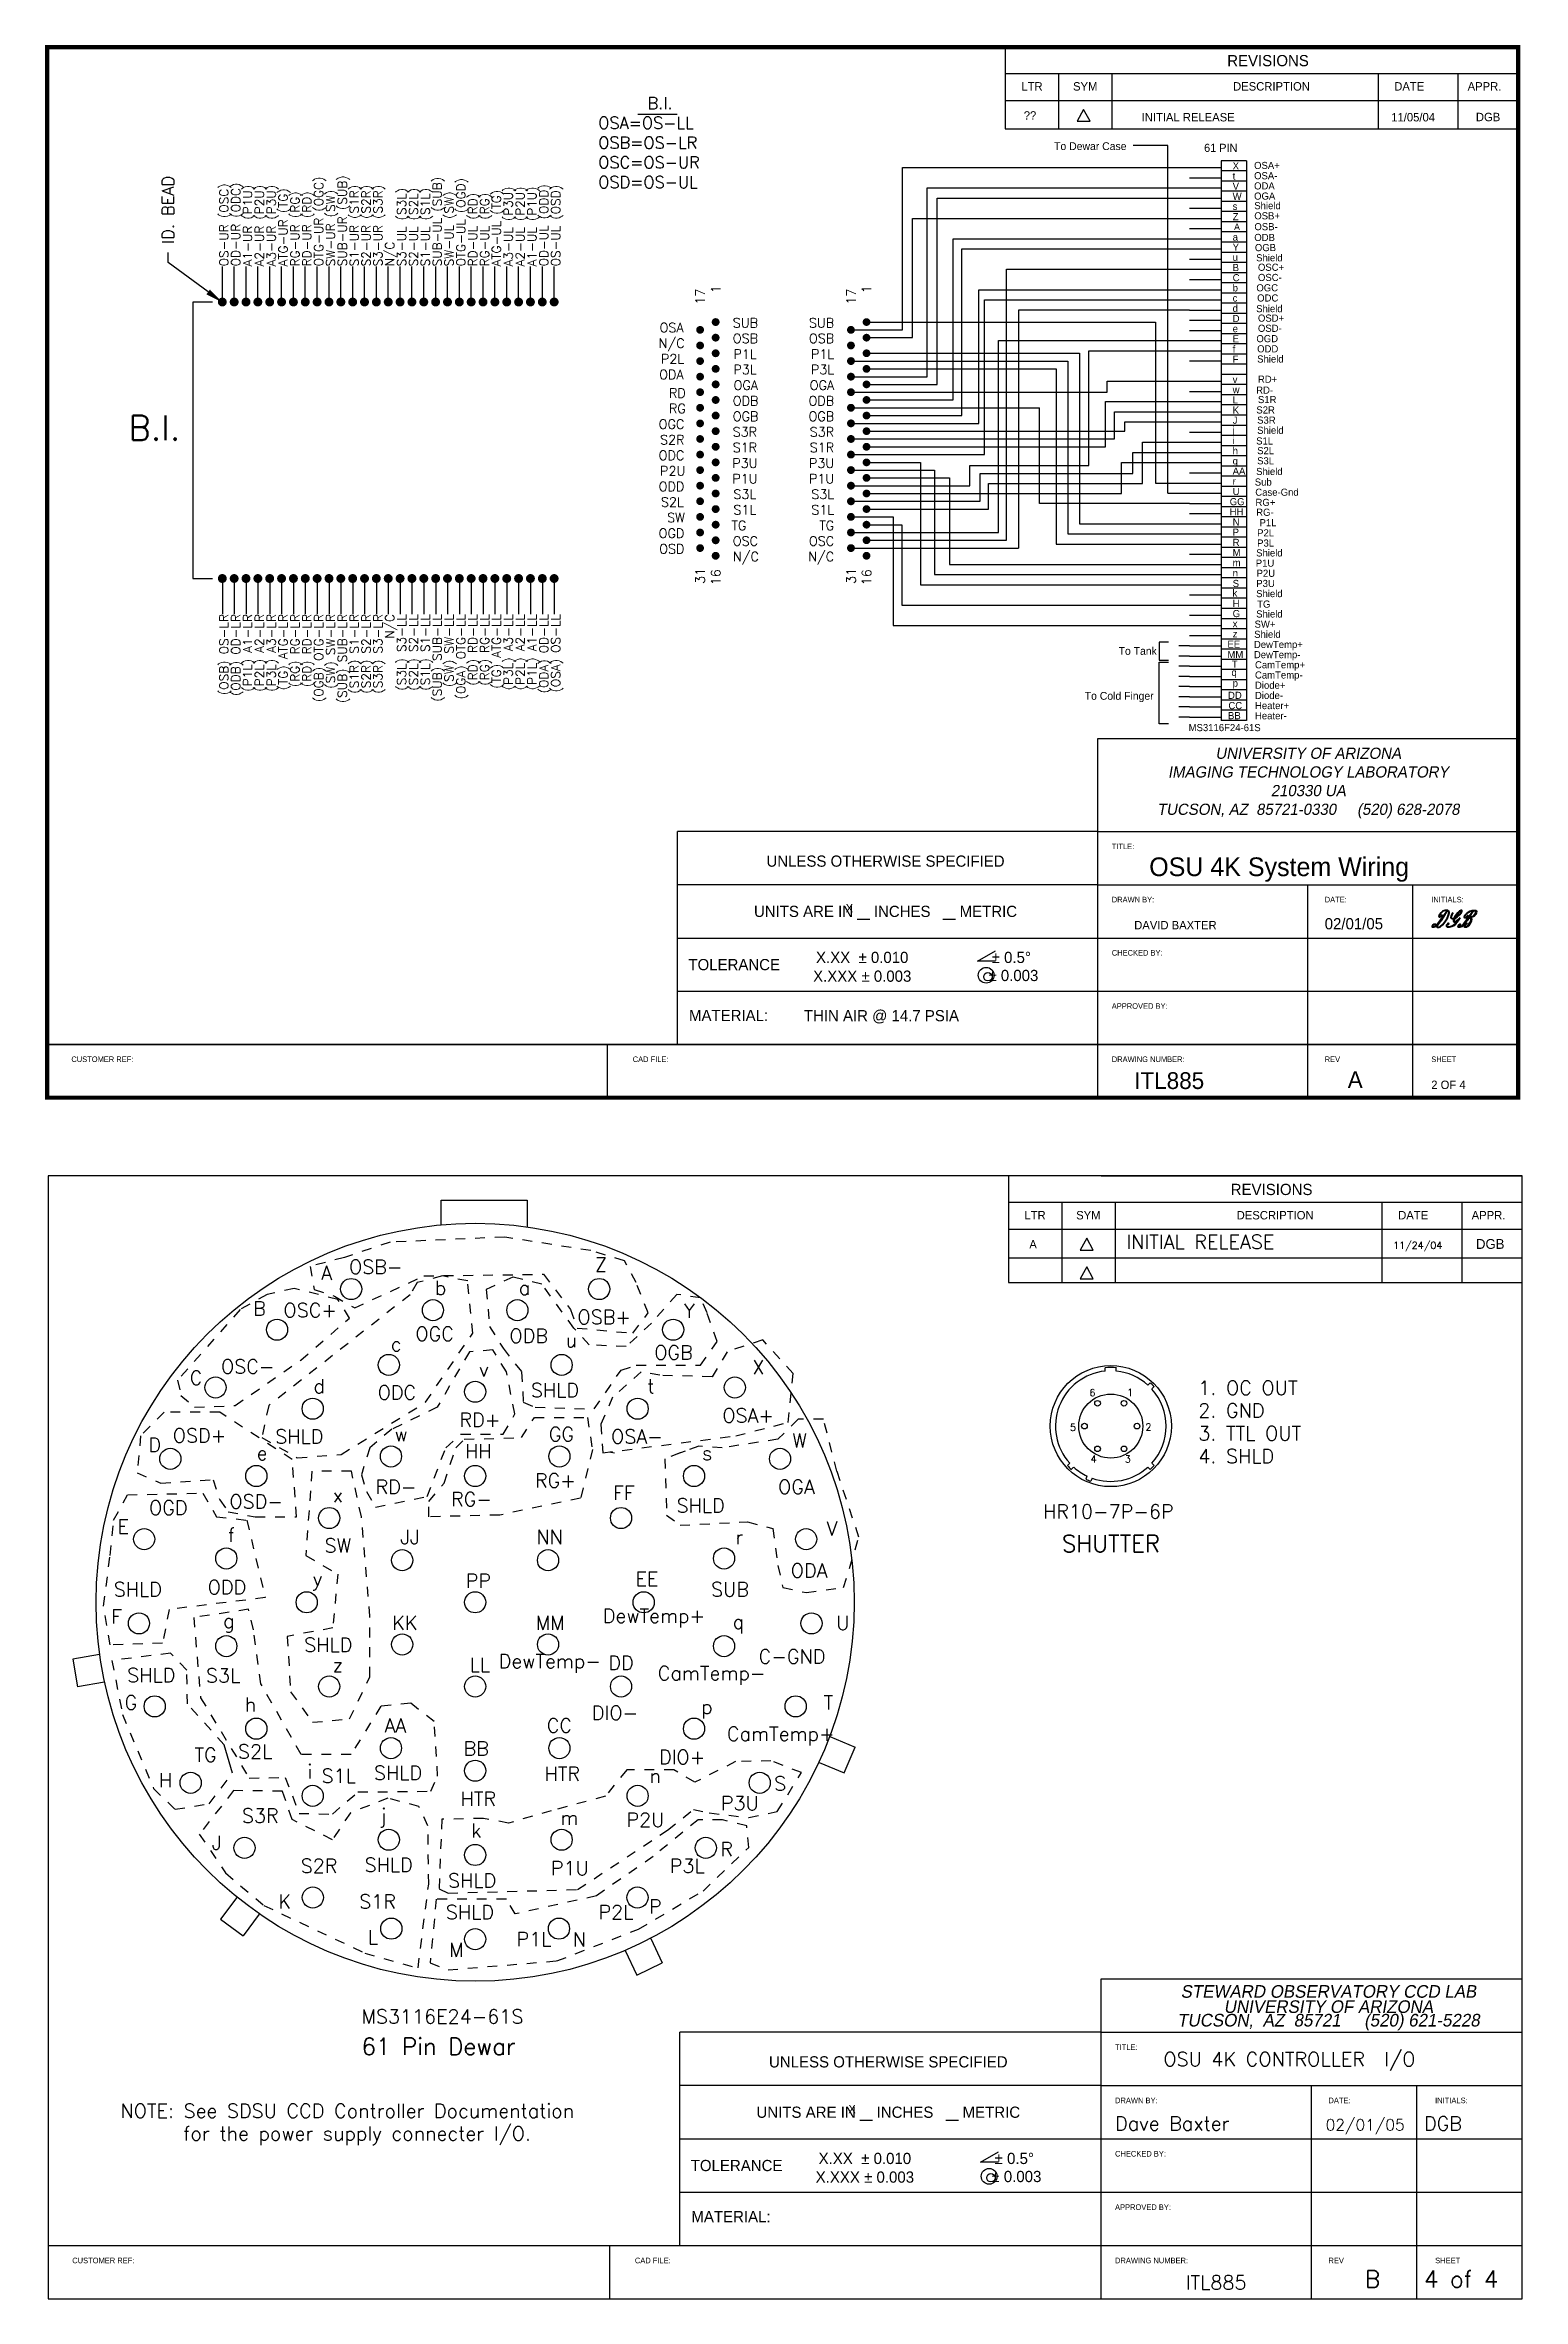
# Model space of a CAD drawing. Extents: x -3.1 to 39.9, y -12.3 to 16.6.
# Drawn here: x 24.94 to 39.9, y -6.19 to 16.63 of the extents above; entities that cross this region are included whole.
import ezdxf
from ezdxf.enums import TextEntityAlignment as Align

# ---------------------------------------------------------------- set-up
doc = ezdxf.new("R2010")
doc.units = 0
doc.header["$LTSCALE"] = 0.35
doc.header["$MEASUREMENT"] = 0
doc.linetypes.add('HIDDEN', pattern=[0.375, 0.25, -0.125])
doc.layers.add('CYAN', color=4, linetype='Continuous')
doc.layers.add('SHEET', color=5, linetype='Continuous')
doc.styles.add('dboSignature', font='scriptc.shx', dxfattribs={"width": 0.8, "oblique": 25})
doc.styles.add('ROMANS', font='romans')
doc.styles.add('TECHNIC', font='te______.pfb', dxfattribs={"oblique": 10, "height": 0.18})

msp = doc.modelspace()

# ---------------------------------------------------------------- texts
at = {"style": 'ROMANS'}
for s, height, p in [('B.I.', 0.12, (31.04, 15.983)), ('OSA=OS-LL', 0.12, (30.54, 15.783)), ('OSB=OS-LR', 0.12, (30.54, 15.583)), ('OSC=OS-UR', 0.12, (30.54, 15.383)), ('OSD=OS-UL', 0.12, (30.54, 15.183)), ('OSA', 0.0947, (31.161, 13.722)), ('N/C', 0.0947, (31.152, 13.564)), ('P2L', 0.0947, (31.175, 13.406)), ('ODA', 0.0947, (31.157, 13.248)), ('RD', 0.0947, (31.256, 13.06)), ('B.I.', 0.25, (25.784, 12.629)), ('OGC', 0.0947, (31.152, 12.745)), ('RG', 0.0947, (31.256, 12.903)), ('S2R', 0.0947, (31.166, 12.587)), ('ODC', 0.0947, (31.152, 12.429)), ('P2U', 0.0947, (31.166, 12.271)), ('ODD', 0.0947, (31.152, 12.113)), ('S2L', 0.0947, (31.175, 11.956)), ('SW', 0.0947, (31.238, 11.798)), ('OGD', 0.0947, (31.152, 11.64)), ('OSD', 0.0947, (31.157, 11.482)), ('Z', 0.142, (30.508, 4.21)), ('A', 0.142, (27.734, 4.125)), ('b', 0.142, (28.886, 3.976)), ('B', 0.142, (27.046, 3.764)), ('a', 0.142, (29.736, 3.976)), ('Y', 0.142, (31.407, 3.743)), ('c', 0.142, (28.44, 3.403)), ('u', 0.142, (30.21, 3.446)), ('C', 0.142, (26.403, 3.064)), ('v', 0.142, (29.332, 3.149)), ('X', 0.142, (32.1, 3.17)), ('d', 0.142, (27.655, 2.979)), ('t', 0.142, (31.037, 2.979)), ('6', 0.0711, (35.514, 2.947)), ('1', 0.0711, (35.895, 2.95)), ('D', 0.142, (25.985, 2.385)), ('w', 0.142, (28.477, 2.491)), ('GG', 0.1422, (30.04, 2.491)), ('W', 0.142, (32.506, 2.427)), ('5', 0.0711, (35.316, 2.597)), ('2', 0.0711, (36.081, 2.602)), ('e', 0.142, (27.081, 2.3)), ('HH', 0.1422, (29.191, 2.321)), ('s', 0.142, (31.59, 2.3)), ('4', 0.0711, (35.526, 2.276)), ('3', 0.0711, (35.872, 2.276)), ('x', 0.142, (27.852, 1.876)), ('FF', 0.1422, (30.69, 1.897)), ('E', 0.142, (25.673, 1.557)), ('f', 0.142, (26.79, 1.472)), ('V', 0.142, (32.851, 1.536)), ('JJ', 0.1422, (28.537, 1.451)), ('NN', 0.1422, (29.913, 1.451)), ('r', 0.142, (31.929, 1.451)), ('SHUTTER', 0.1706, (35.235, 1.37)), ('PP', 0.1422, (29.198, 1.006)), ('EE', 0.1422, (30.917, 1.027)), ('y', 0.142, (27.648, 1.027)), ('F', 0.142, (25.609, 0.645)), ('g', 0.142, (26.741, 0.602)), ('KK', 0.1422, (28.454, 0.581)), ('MM', 0.1422, (29.907, 0.581)), ('q', 0.142, (31.901, 0.593)), ('U', 0.142, (32.95, 0.581)), ('z', 0.142, (27.852, 0.157)), ('LL', 0.1422, (29.238, 0.157)), ('DD', 0.1422, (30.642, 0.178)), ('G', 0.142, (25.744, -0.225)), ('h', 0.142, (26.961, -0.246)), ('p', 0.142, (31.583, -0.268)), ('T', 0.142, (32.822, -0.225)), ('AA', 0.1422, (28.376, -0.459)), ('CC', 0.1422, (30.019, -0.459)), ('BB', 0.1422, (29.176, -0.692)), ('H', 0.142, (26.091, -1.01)), ('i', 0.142, (27.595, -0.925)), ('n', 0.142, (31.059, -0.968)), ('S', 0.142, (32.321, -1.046)), ('j', 0.142, (28.332, -1.371)), ('m', 0.142, (30.156, -1.392)), ('J', 0.142, (26.628, -1.647)), ('k', 0.142, (29.254, -1.52)), ('R', 0.142, (31.776, -1.711)), ('K', 0.142, (27.301, -2.241)), ('P', 0.142, (31.054, -2.291)), ('L', 0.142, (28.207, -2.602)), ('N', 0.142, (30.282, -2.624)), ('M', 0.142, (29.029, -2.729)), ('61 Pin Dewar', 0.17059, (28.144, -3.722))]:
    msp.add_text(s, height=height, dxfattribs=at).set_placement(p)
for s, height, p in [('To Dewar Case', 0.07891, (35.889, 15.568)), ('To Tank', 0.0789, (36.196, 10.456)), ('To Cold Finger', 0.07891, (36.164, 10.001))]:
    msp.add_text(s, height=height).set_placement(p, align=Align.RIGHT)
for s, height, p in [('61 PIN', 0.0824, (36.675, 15.549)), ('t', 0.0721, (36.964, 15.269)), ('X', 0.0721, (36.964, 15.372)), ('OSA+', 0.0721, (37.181, 15.376)), ('OSA-', 0.0721, (37.181, 15.272)), ('V', 0.0721, (36.964, 15.166)), ('W', 0.0721, (36.964, 15.063)), ('ODA', 0.0721, (37.181, 15.169)), ('OGA', 0.0721, (37.181, 15.066)), ('s', 0.0721, (36.964, 14.962)), ('Z', 0.0721, (36.964, 14.857)), ('Shield', 0.0721, (37.183, 14.969)), ('OSB+', 0.0721, (37.183, 14.866)), ('Y', 0.0721, (36.964, 14.548)), ('a', 0.0721, (36.964, 14.651)), ('A', 0.0671, (36.978, 14.757)), ('ODB', 0.0721, (37.183, 14.647)), ('OSB-', 0.0721, (37.184, 14.756)), ('OGB', 0.0721, (37.189, 14.544)), ('u', 0.0721, (36.964, 14.445)), ('B', 0.0721, (36.964, 14.342)), ('Shield', 0.0721, (37.202, 14.441)), ('OSC+', 0.0721, (37.22, 14.345)), ('C ', 0.0721, (36.964, 14.239)), ('b', 0.0721, (36.964, 14.136)), ('OGC', 0.0721, (37.204, 14.137)), ('OSC-', 0.0721, (37.22, 14.242)), ('c', 0.0721, (36.964, 14.033)), ('d', 0.0721, (36.964, 13.929)), ('Shield', 0.0721, (37.202, 13.926)), ('ODC', 0.0721, (37.212, 14.034)), ('e', 0.0721, (36.964, 13.723)), ('D', 0.0721, (36.964, 13.826)), ('OSD+', 0.0721, (37.22, 13.83)), ('OSD-', 0.0721, (37.22, 13.727)), ('f', 0.0721, (36.964, 13.517)), ('E', 0.0721, (36.964, 13.62)), ('F', 0.0721, (36.964, 13.414)), ('OGD', 0.0721, (37.204, 13.622)), ('Shield', 0.0721, (37.212, 13.416)), ('ODD', 0.0721, (37.212, 13.519)), ('v', 0.0721, (36.964, 13.208)), ('RD+', 0.0721, (37.22, 13.211)), ('w', 0.0721, (36.964, 13.105)), ('L', 0.0721, (36.964, 13.002)), ('RD-', 0.0721, (37.202, 13.101)), ('S1R', 0.0721, (37.22, 13.005)), ('J', 0.0721, (36.964, 12.796)), ('K', 0.0721, (36.964, 12.899)), ('S2R', 0.0721, (37.204, 12.9)), ('S3R', 0.0721, (37.212, 12.797)), ('j', 0.0721, (36.964, 12.693)), ('i', 0.0721, (36.964, 12.59)), ('h', 0.0721, (36.964, 12.487)), ('S1L', 0.0721, (37.202, 12.586)), ('Shield', 0.0721, (37.212, 12.694)), ('S2L', 0.0721, (37.212, 12.488)), ('AA', 0.0721, (36.964, 12.281)), ('g', 0.0721, (36.964, 12.384)), ('Shield', 0.0721, (37.202, 12.277)), ('S3L', 0.0721, (37.212, 12.385)), ('r', 0.0721, (36.964, 12.178)), ('U', 0.0721, (36.964, 12.074)), ('Sub', 0.0721, (37.188, 12.17)), ('Case-Gnd', 0.0721, (37.193, 12.067)), ('GG', 0.0721, (36.934, 11.971)), ('HH', 0.0721, (36.934, 11.868)), ('RG+', 0.0721, (37.195, 11.964)), ('RG-', 0.0721, (37.202, 11.864)), ('N', 0.0721, (36.964, 11.765)), ('P', 0.0721, (36.964, 11.662)), ('P2L', 0.0721, (37.212, 11.655)), ('P1L', 0.0721, (37.236, 11.758)), ('R', 0.0721, (36.964, 11.559)), ('M', 0.0721, (36.964, 11.456)), ('Shield', 0.0721, (37.202, 11.452)), ('P1U', 0.0721, (37.198, 11.349)), ('P3L', 0.0721, (37.212, 11.552)), ('S', 0.0721, (36.964, 11.143)), ('m', 0.0721, (36.964, 11.353)), ('n', 0.0721, (36.964, 11.25)), ('P3U', 0.0721, (37.203, 11.143)), ('P2U', 0.0721, (37.206, 11.246)), ('k', 0.0721, (36.962, 11.046)), ('H', 0.0721, (36.964, 10.941)), ('Shield', 0.0721, (37.202, 11.04)), ('TG', 0.0721, (37.212, 10.934)), ('x', 0.0721, (36.964, 10.735)), ('G', 0.0721, (36.964, 10.838)), ('SW+', 0.0721, (37.186, 10.731)), ('Shield', 0.0721, (37.202, 10.834)), ('EE', 0.0721, (36.911, 10.528)), ('z', 0.0721, (36.964, 10.632)), ('Shield', 0.0721, (37.182, 10.628)), ('DewTemp+', 0.0721, (37.179, 10.525)), ('MM', 0.0721, (36.911, 10.424)), ('q', 0.0721, (36.952, 10.242)), ('T', 0.0721, (36.956, 10.325)), ('DewTemp-', 0.0721, (37.179, 10.422)), ('CamTemp+', 0.0721, (37.19, 10.319)), ('CamTemp-', 0.0721, (37.19, 10.216)), ('DD', 0.0721, (36.917, 10.01)), ('p', 0.0721, (36.964, 10.134)), ('Diode+', 0.0721, (37.19, 10.112)), ('Diode-', 0.0721, (37.19, 10.009)), ('BB', 0.0721, (36.917, 9.804)), ('CC', 0.0721, (36.921, 9.906)), ('Heater+', 0.0721, (37.19, 9.906)), ('Heater-', 0.0721, (37.19, 9.803)), ('MS3116F24-61S', 0.07214, (36.518, 9.683)), ('DGB', 0.0995, (39.428, 4.44))]:
    msp.add_text(s, height=height).set_placement(p)
for s, height, p in [('SUB-UR (SUB)', 0.09, (27.994, 14.389)), ('OS-UR (OSC)', 0.09, (26.794, 14.389)), ('OD-UR (ODC)', 0.09, (26.914, 14.389)), ('A1-UR (P1U)', 0.09, (27.034, 14.389)), ('A2-UR (P2U)', 0.09, (27.154, 14.389)), ('A3-UR (P3U)', 0.09, (27.274, 14.389)), ('ATG-UR (TG)', 0.09, (27.394, 14.389)), ('RG-UR (RG)', 0.09, (27.514, 14.389)), ('RD-UR (RD)', 0.09, (27.634, 14.389)), ('OTG-UR (OGC)', 0.09, (27.754, 14.389)), ('SW-UR (SW)', 0.09, (27.874, 14.389)), ('S1-UR (S1R)', 0.09, (28.114, 14.389)), ('S2-UR (S2R)', 0.09, (28.234, 14.389)), ('S3-UR (S3R)', 0.09, (28.354, 14.389)), ('S3-UL (S3L)', 0.09, (28.594, 14.389)), ('S2-UL (S2L)', 0.09, (28.714, 14.389)), ('S1-UL (S1L)', 0.09, (28.834, 14.389)), ('SUB-UL (SUB)', 0.09, (28.954, 14.389)), ('SW-UL (SW)', 0.09, (29.074, 14.389)), ('OTG-UL (OGD)', 0.09, (29.194, 14.389)), ('RD-UL (RD)', 0.09, (29.314, 14.389)), ('RG-UL (RG)', 0.09, (29.434, 14.389)), ('ATG-UL (TG)', 0.09, (29.554, 14.389)), ('A3-UL (P3U)', 0.09, (29.674, 14.389)), ('A2-UL (P2U)', 0.09, (29.794, 14.389)), ('A1-UL (P1U)', 0.09, (29.914, 14.389)), ('OD-UL (ODD)', 0.09, (30.034, 14.389)), ('OS-UL (OSD)', 0.09, (30.154, 14.389)), ('N/C', 0.09, (28.474, 14.389)), ('17', 0.0947, (31.62, 14.002)), ('1', 0.0947, (31.778, 14.119)), ('17', 0.0947, (33.148, 14.002)), ('1', 0.0947, (33.305, 14.119)), ('31', 0.0947, (31.619, 11.174)), ('16', 0.0947, (31.777, 11.161)), ('31', 0.0947, (33.147, 11.174)), ('16', 0.0947, (33.305, 11.161))]:
    msp.add_text(s, height=height, rotation=90, dxfattribs=at).set_placement(p)
for s, p in [('SUB', (32.158, 13.771)), ('OSB', (32.158, 13.613)), ('SUB', (32.929, 13.771)), ('OSB', (32.929, 13.613)), ('P1L', (32.144, 13.455)), ('P1L', (32.929, 13.455)), ('P3L', (32.144, 13.297)), ('P3L', (32.929, 13.297)), ('ODB', (32.162, 12.981)), ('OGA', (32.158, 13.139)), ('ODB', (32.929, 12.981)), ('OGA', (32.929, 13.139)), ('OGB', (32.162, 12.824)), ('OGB', (32.929, 12.824)), ('S3R', (32.149, 12.666)), ('S1R', (32.149, 12.508)), ('S3R', (32.929, 12.666)), ('S1R', (32.929, 12.508)), ('P3U', (32.153, 12.35)), ('P3U', (32.929, 12.35)), ('P1U', (32.153, 12.192)), ('S3L', (32.14, 12.035)), ('P1U', (32.929, 12.192)), ('S3L', (32.929, 12.035)), ('S1L', (32.14, 11.877)), ('S1L', (32.929, 11.877)), ('TG', (32.04, 11.719)), ('OSC', (32.158, 11.561)), ('OSC', (32.929, 11.561)), ('TG', (32.929, 11.719)), ('N/C', (32.167, 11.403)), ('N/C', (32.929, 11.403))]:
    msp.add_text(s, height=0.0947, dxfattribs=at).set_placement(p, align=Align.RIGHT)
for s, p in [('(OSB) OS-LR', (26.794, 10.869)), ('(ODB) OD-LR', (26.914, 10.869)), ('(P1L) A1-LR', (27.034, 10.869)), ('(P2L) A2-LR', (27.154, 10.869)), ('(P3L) A3-LR', (27.274, 10.869)), ('(TG) ATG-LR', (27.394, 10.869)), ('(RG) RG-LR', (27.514, 10.869)), ('(RD) RD-LR', (27.634, 10.869)), ('(OGB) OTG-LR', (27.754, 10.869)), ('(SW) SW-LR', (27.874, 10.869)), ('(SUB) SUB-LR', (27.994, 10.869)), ('(S1R) S1-LR', (28.114, 10.869)), ('(S2R) S2-LR', (28.234, 10.869)), ('(S3R) S3-LR', (28.354, 10.869)), ('N/C', (28.474, 10.869)), ('(S3L) S3-LL', (28.594, 10.869)), ('(S2L) S2-LL', (28.714, 10.869)), ('(S1L) S1-LL', (28.834, 10.869)), ('(SUB) SUB-LL', (28.954, 10.869)), ('(SW) SW-LL', (29.074, 10.869)), ('(OGA) OTG-LL', (29.194, 10.869)), ('(RD) RD-LL', (29.314, 10.869)), ('(RG) RG-LL', (29.434, 10.869)), ('(TG) ATG-LL', (29.554, 10.869)), ('(P3L) A3-LL', (29.674, 10.869)), ('(P2L) A2-LL', (29.794, 10.869)), ('(P1L) A1-LL', (29.914, 10.869)), ('(ODA) OD-LL', (30.034, 10.869)), ('(OSA) OS-LL', (30.154, 10.869))]:
    msp.add_text(s, height=0.09, rotation=90, dxfattribs=at).set_placement(p, align=Align.RIGHT)
at = {"insert": (26.184, 14.619), "char_height": 0.12, "attachment_point": 4, "rotation": 90, "style": 'ROMANS'}
msp.add_mtext('\\A1;ID. BEAD', dxfattribs=at)
at = {"layer": 'CYAN', "style": 'ROMANS'}
for s, height, p in [('OSB-', 0.1422, (28.016, 4.188)), ('OSC+', 0.1422, (27.353, 3.747)), ('OSB+', 0.1422, (30.33, 3.679)), ('OGC', 0.1422, (28.688, 3.509)), ('ODB', 0.1422, (29.641, 3.488)), ('OGB', 0.1422, (31.107, 3.319)), ('OSC-', 0.1422, (26.72, 3.178)), ('ODC', 0.1422, (28.306, 2.915)), ('SHLD', 0.1422, (29.858, 2.937)), ('1. OC OUT', 0.1422, (36.616, 2.961)), ('RD+', 0.1422, (29.135, 2.639)), ('OSA+', 0.1422, (31.796, 2.682)), ('2. GND', 0.1422, (36.616, 2.731)), ('OSD+', 0.1422, (26.232, 2.478)), ('SHLD', 0.1422, (27.269, 2.47)), ('OSA-', 0.1422, (30.67, 2.47)), ('3. TTL OUT', 0.1422, (36.616, 2.501)), ('4. SHLD', 0.1422, (36.616, 2.271)), ('RD-', 0.1422, (28.285, 1.96)), ('RG+', 0.1422, (29.899, 2.024)), ('OGA', 0.1422, (32.361, 1.96)), ('OGD', 0.1422, (25.991, 1.748)), ('OSD-', 0.1422, (26.805, 1.812)), ('RG-', 0.1422, (29.05, 1.833)), ('SHLD', 0.1422, (31.333, 1.769)), ('HR10-7P-6P', 0.1422, (35.044, 1.709)), ('SW', 0.1422, (27.769, 1.366)), ('ODA', 0.1422, (32.489, 1.112)), ('SHLD', 0.1422, (25.634, 0.921)), ('ODD', 0.1422, (26.585, 0.942)), ('SUB', 0.1422, (31.682, 0.921)), ('DewTemp+', 0.1422, (30.586, 0.654)), ('SHLD', 0.1422, (27.562, 0.358)), ('DewTemp-', 0.1422, (29.532, 0.195)), ('C-GND', 0.1422, (32.164, 0.242)), ('SHLD', 0.1422, (25.77, 0.051)), ('S3L', 0.1422, (26.568, 0.049)), ('CamTemp-', 0.1422, (31.143, 0.072)), ('DIO-', 0.1422, (30.475, -0.331)), ('CamTemp+', 0.1422, (31.843, -0.543)), ('TG', 0.1422, (26.451, -0.756)), ('S2L', 0.1422, (26.892, -0.722)), ('DIO+', 0.1422, (31.155, -0.777)), ('S1L', 0.1422, (27.739, -0.968)), ('SHLD', 0.1422, (28.269, -0.938)), ('HTR', 0.1422, (29.996, -0.947)), ('HTR', 0.1422, (29.146, -1.201)), ('P3U', 0.1422, (31.782, -1.244)), ('S3R', 0.1422, (26.932, -1.371)), ('P2U', 0.1422, (30.826, -1.413)), ('S2R', 0.1422, (27.527, -1.88)), ('SHLD', 0.1422, (28.174, -1.869)), ('P1U', 0.1422, (30.06, -1.902)), ('P3L', 0.1422, (31.264, -1.88)), ('SHLD', 0.1422, (29.019, -2.029)), ('S1R', 0.1422, (28.12, -2.241)), ('SHLD', 0.1422, (28.997, -2.347)), ('P2L', 0.1422, (30.542, -2.347)), ('P1L', 0.1422, (29.712, -2.623)), ('MS3116E24-61S', 0.14216, (28.143, -3.405)), ('NOTE: See SDSU CCD Controller Documentation', 0.14216, (25.702, -4.359)), ('      for the power supply connecter I/O.', 0.14216, (25.702, -4.589))]:
    msp.add_text(s, height=height, dxfattribs=at).set_placement(p)
at = {"layer": 'SHEET'}
for height, p in [(0.1135, (37.322, 16.383)), (0.1137, (37.358, 4.951))]:
    msp.add_text('REVISIONS', height=height, dxfattribs=at).set_placement(p, align=Align.BOTTOM_CENTER)
for s, height, p in [('LTR', 0.0851, (34.932, 16.213)), ('SYM', 0.0851, (35.471, 16.213)), ('DESCRIPTION', 0.08511, (37.357, 16.213)), ('DATE', 0.0851, (38.752, 16.213)), ('APPR.', 0.0851, (39.514, 16.213)), ('UNLESS OTHERWISE SPECIFIED', 0.11348, (33.449, 8.367)), ('UNITS ARE IN %%u   %%U INCHES   %%U   %%U METRIC', 0.11348, (33.449, 7.858)), ('TOLERANCE', 0.1135, (31.917, 7.319)), ('X.XX  %%P 0.010', 0.11348, (33.213, 7.392)), ('       %%p 0.5%%D', 0.11348, (34.575, 7.392)), ('X.XXX %%P 0.003', 0.11348, (33.213, 7.202)), ('        %%P 0.003', 0.11348, (34.575, 7.209)), ('LTR', 0.0853, (34.963, 4.781)), ('SYM', 0.0853, (35.503, 4.781)), ('DESCRIPTION', 0.0853, (37.394, 4.781)), ('DATE', 0.0853, (38.792, 4.781)), ('APPR.', 0.0853, (39.555, 4.781)), ('UNLESS OTHERWISE SPECIFIED', 0.11373, (33.477, -3.793)), ('UNITS ARE IN %%u   %%U INCHES   %%U   %%U METRIC', 0.11373, (33.477, -4.303)), ('TOLERANCE', 0.1137, (31.941, -4.843)), ('X.XX  %%P 0.010', 0.11373, (33.24, -4.771)), ('       %%p 0.5%%D', 0.11373, (34.605, -4.771)), ('X.XXX %%P 0.003', 0.11373, (33.24, -4.96)), ('        %%P 0.003', 0.11373, (34.605, -4.954))]:
    msp.add_text(s, height=height, dxfattribs=at).set_placement(p, align=Align.MIDDLE)
for s, height, p in [('??', 0.0851, (34.912, 15.876)), ('A', 0.0853, (34.943, 4.444))]:
    msp.add_text(s, height=height, dxfattribs=at).set_placement(p, align=Align.CENTER)
for s, height, p in [('INITIAL RELEASE', 0.08511, (36.042, 15.858)), ('11/05/04', 0.0851, (38.57, 15.858)), ('DGB', 0.0851, (39.427, 15.86)), ('TITLE:', 0.0567, (35.74, 8.488)), ('OSU 4K System Wiring', 0.18936, (36.119, 8.215)), ('DRAWN BY:', 0.0567, (35.74, 7.949)), ('DATE:', 0.0567, (37.896, 7.949)), ('INITIALS:', 0.0567, (38.975, 7.949)), ('X', 0.0851, (33.045, 7.848)), ('DAVID BAXTER', 0.08511, (35.967, 7.676)), ('02/01/05', 0.1135, (37.896, 7.676)), ('CHECKED BY:', 0.05674, (35.74, 7.41)), ('MATERIAL:', 0.1135, (31.459, 6.747)), ('THIN AIR @ 14.7 PSIA', 0.11348, (32.622, 6.745)), ('APPROVED BY:', 0.05674, (35.74, 6.871)), ('CUSTOMER REF:', 0.05674, (25.205, 6.332)), ('CAD FILE:', 0.0567, (30.889, 6.332)), ('DRAWING NUMBER:', 0.05674, (35.74, 6.332)), ('ITL885', 0.1702, (35.967, 6.059)), ('REV', 0.0567, (37.896, 6.332)), ('A', 0.17, (38.129, 6.069)), ('SHEET', 0.0567, (38.975, 6.332)), ('2 OF 4', 0.0851, (38.975, 6.059)), ('TITLE:', 0.0569, (35.773, -3.672)), ('X', 0.0853, (33.072, -4.314)), ('DRAWN BY:', 0.0569, (35.773, -4.212)), ('DATE:', 0.0569, (37.934, -4.212)), ('INITIALS:', 0.0569, (39.014, -4.212)), ('CHECKED BY:', 0.05686, (35.773, -4.752)), ('APPROVED BY:', 0.05686, (35.773, -5.293)), ('MATERIAL:', 0.1137, (31.483, -5.417)), ('CUSTOMER REF:', 0.05686, (25.214, -5.833)), ('CAD FILE:', 0.0569, (30.911, -5.833)), ('DRAWING NUMBER:', 0.05686, (35.773, -5.833)), ('REV', 0.0569, (37.934, -5.833)), ('SHEET', 0.0569, (39.014, -5.833))]:
    msp.add_text(s, height=height, dxfattribs=at).set_placement(p)
at = {"layer": 'SHEET', "style": 'dboSignature', "oblique": 25, "width": 0.8}
msp.add_text('DGB', height=0.1702, dxfattribs=at).set_placement((39.178, 7.782), align=Align.MIDDLE)
at = {"layer": 'SHEET', "style": 'ROMANS'}
for s, height, p in [('INITIAL RELEASE', 0.14216, (35.887, 4.441)), ('11/24/04', 0.0711, (38.588, 4.441)), ('OSU 4K CONTROLLER  I/O', 0.14216, (36.262, -3.836)), ('Dave Baxter', 0.14216, (35.773, -4.488)), ('02/01/05', 0.1137, (37.906, -4.488)), ('DGB', 0.1422, (38.901, -4.488)), ('B', 0.171, (38.304, -6.078)), ('4 of 4', 0.1706, (38.902, -6.078)), ('ITL885', 0.1422, (36.488, -6.098))]:
    msp.add_text(s, height=height, dxfattribs=at).set_placement(p)
at = {"layer": 'SHEET', "style": 'TECHNIC', "oblique": 10}
for s, p in [('STEWARD OBSERVATORY CCD LAB', (37.934, -3.08)), ('UNIVERSITY OF ARIZONA', (37.934, -3.234)), ('TUCSON,  AZ  85721     (520) 621-5228', (37.934, -3.387))]:
    msp.add_text(s, height=0.12794, dxfattribs=at).set_placement(p, align=Align.MIDDLE)
at = {"layer": 'SHEET', "insert": (37.73, 8.801), "char_height": 0.11348, "width": 4.24866, "attachment_point": 8, "style": 'TECHNIC'}
msp.add_mtext('{\\Fte______.pfb;UNIVERSITY OF ARIZONA\\PIMAGING TECHNOLOGY LABORATORY\\P210330 UA\\PTUCSON, AZ  85721-0330     (520) 628-2078}', dxfattribs=at)

# ---------------------------------------------------------------- linework, layer by layer
for p, q in [((30.94, 15.933), (31.34, 15.933)), ((36.307, 15.613), (35.956, 15.613)), ((36.307, 12.093), (36.307, 15.613)), ((33.62, 15.391), (36.846, 15.391)), ((33.62, 13.747), (33.62, 15.391)), ((37.103, 15.46), (36.846, 15.46)), ((36.846, 15.46), (36.846, 15.048)), ((37.103, 15.357), (36.846, 15.357)), ((37.103, 15.46), (37.103, 15.048)), ((33.87, 15.185), (36.846, 15.185)), ((33.87, 13.273), (33.87, 15.185)), ((33.973, 15.082), (36.846, 15.082)), ((33.973, 13.195), (33.973, 15.082)), ((36.526, 15.288), (36.846, 15.288)), ((37.103, 15.254), (36.846, 15.254)), ((37.103, 15.151), (36.846, 15.151)), ((33.723, 14.876), (36.846, 14.876)), ((33.723, 13.668), (33.723, 14.876)), ((36.526, 14.979), (36.846, 14.979)), ((36.846, 15.048), (36.846, 9.792)), ((37.103, 15.048), (36.846, 15.048)), ((37.103, 14.945), (36.846, 14.945)), ((37.103, 14.842), (36.846, 14.842)), ((37.103, 15.048), (37.103, 9.792)), ((34.134, 14.67), (36.846, 14.67)), ((34.134, 13.037), (34.134, 14.67)), ((36.526, 14.773), (36.846, 14.773)), ((37.103, 14.739), (36.846, 14.739)), ((37.103, 14.635), (36.846, 14.635)), ((26.184, 14.429), (26.184, 14.529)), ((26.591, 14.131), (26.184, 14.429)), ((26.734, 14.029), (26.734, 14.389)), ((26.854, 14.029), (26.854, 14.389)), ((26.974, 14.029), (26.974, 14.389)), ((27.094, 14.029), (27.094, 14.389)), ((27.214, 14.029), (27.214, 14.389)), ((27.334, 14.029), (27.334, 14.389)), ((27.454, 14.029), (27.454, 14.389)), ((27.574, 14.029), (27.574, 14.389)), ((27.694, 14.029), (27.694, 14.389)), ((27.814, 14.029), (27.814, 14.389)), ((27.934, 14.029), (27.934, 14.389)), ((28.054, 14.029), (28.054, 14.389)), ((28.174, 14.029), (28.174, 14.389)), ((28.294, 14.029), (28.294, 14.389)), ((28.414, 14.029), (28.414, 14.389)), ((28.534, 14.029), (28.534, 14.389)), ((28.654, 14.029), (28.654, 14.389)), ((28.774, 14.029), (28.774, 14.389)), ((28.894, 14.029), (28.894, 14.389)), ((29.014, 14.029), (29.014, 14.389)), ((29.134, 14.029), (29.134, 14.389)), ((29.254, 14.029), (29.254, 14.389)), ((29.374, 14.029), (29.374, 14.389)), ((29.494, 14.029), (29.494, 14.389)), ((29.614, 14.029), (29.614, 14.389)), ((29.734, 14.029), (29.734, 14.389)), ((29.854, 14.029), (29.854, 14.389)), ((29.974, 14.029), (29.974, 14.389)), ((30.094, 14.029), (30.094, 14.389)), ((34.222, 14.567), (36.846, 14.567)), ((34.222, 12.879), (34.222, 14.567)), ((36.526, 14.464), (36.846, 14.464)), ((37.103, 14.532), (36.846, 14.532)), ((37.103, 14.429), (36.846, 14.429)), ((34.394, 14.154), (36.846, 14.154)), ((34.394, 12.8), (34.394, 14.154)), ((34.674, 14.361), (36.846, 14.361)), ((34.674, 11.616), (34.674, 14.361)), ((36.526, 14.258), (36.846, 14.258)), ((37.103, 14.326), (36.846, 14.326)), ((37.103, 14.223), (36.846, 14.223)), ((26.434, 14.029), (26.434, 11.229)), ((26.634, 14.029), (26.434, 14.029)), ((34.45, 14.051), (36.846, 14.051)), ((34.45, 12.484), (34.45, 14.051)), ((36.526, 13.948), (34.797, 13.948)), ((34.797, 13.948), (34.797, 11.537)), ((36.526, 13.948), (36.846, 13.948)), ((37.103, 14.12), (36.846, 14.12)), ((37.103, 14.017), (36.846, 14.017)), ((33.099, 13.747), (33.519, 13.747)), ((33.257, 13.826), (33.519, 13.826)), ((33.519, 13.826), (36.181, 13.826)), ((33.519, 13.747), (33.62, 13.747)), ((36.181, 13.826), (36.181, 12.196)), ((36.526, 13.845), (36.846, 13.845)), ((36.526, 13.742), (36.846, 13.742)), ((37.103, 13.914), (36.846, 13.914)), ((37.103, 13.811), (36.846, 13.811)), ((37.103, 13.708), (36.846, 13.708)), ((33.257, 13.668), (33.519, 13.668)), ((33.257, 13.51), (33.519, 13.51)), ((33.519, 13.668), (33.723, 13.668)), ((33.519, 13.51), (35.412, 13.51)), ((34.592, 13.639), (36.846, 13.639)), ((34.592, 11.695), (34.592, 13.639)), ((35.412, 13.51), (35.412, 11.784)), ((35.508, 12.373), (35.508, 13.536)), ((35.508, 13.536), (36.846, 13.536)), ((37.103, 13.605), (36.846, 13.605)), ((37.103, 13.502), (36.846, 13.502)), ((33.099, 13.431), (33.519, 13.431)), ((33.099, 13.273), (33.519, 13.273)), ((33.257, 13.352), (33.519, 13.352)), ((33.519, 13.431), (35.294, 13.431)), ((33.519, 13.352), (35.177, 13.352)), ((33.519, 13.273), (33.87, 13.273)), ((35.177, 13.352), (35.177, 11.578)), ((35.294, 13.431), (35.294, 11.681)), ((36.526, 13.433), (36.846, 13.433)), ((37.103, 13.399), (36.846, 13.399)), ((37.103, 13.296), (36.846, 13.296)), ((33.099, 13.116), (33.519, 13.116)), ((33.257, 13.195), (33.519, 13.195)), ((33.257, 13.037), (33.519, 13.037)), ((33.519, 13.195), (33.973, 13.195)), ((33.519, 13.116), (35.693, 13.116)), ((33.519, 13.037), (34.134, 13.037)), ((35.675, 12.563), (35.675, 13.021)), ((35.675, 13.021), (36.846, 13.021)), ((35.693, 13.227), (36.846, 13.227)), ((35.693, 13.116), (35.693, 13.227)), ((36.526, 13.124), (36.846, 13.124)), ((37.103, 13.193), (36.846, 13.193)), ((37.103, 13.09), (36.846, 13.09)), ((37.103, 13.09), (36.846, 13.09)), ((33.099, 12.958), (35.009, 12.958)), ((33.099, 12.8), (33.519, 12.8)), ((33.257, 12.879), (33.519, 12.879)), ((33.519, 12.879), (34.222, 12.879)), ((33.519, 12.8), (34.394, 12.8)), ((35.009, 11.99), (35.009, 12.958)), ((35.768, 12.918), (36.846, 12.918)), ((35.768, 12.642), (35.768, 12.918)), ((35.871, 12.815), (36.846, 12.815)), ((35.871, 12.721), (35.871, 12.815)), ((37.103, 12.987), (36.846, 12.987)), ((37.103, 12.884), (36.846, 12.884)), ((33.099, 12.642), (33.519, 12.642)), ((33.257, 12.721), (33.519, 12.721)), ((33.257, 12.563), (33.519, 12.563)), ((33.519, 12.721), (35.871, 12.721)), ((33.519, 12.642), (35.768, 12.642)), ((33.519, 12.563), (35.675, 12.563)), ((36.051, 12.609), (36.846, 12.609)), ((36.051, 12.191), (36.051, 12.609)), ((36.526, 12.712), (36.846, 12.712)), ((37.103, 12.78), (36.846, 12.78)), ((37.103, 12.677), (36.846, 12.677)), ((37.103, 12.677), (36.846, 12.677)), ((37.103, 12.574), (36.846, 12.574)), ((33.099, 12.484), (33.519, 12.484)), ((33.099, 12.327), (33.519, 12.327)), ((33.257, 12.405), (33.519, 12.405)), ((33.519, 12.484), (34.45, 12.484)), ((33.519, 12.405), (33.803, 12.405)), ((33.519, 12.327), (33.945, 12.327)), ((33.803, 12.405), (33.803, 11.166)), ((33.945, 12.327), (33.945, 11.269)), ((34.303, 12.373), (35.508, 12.373)), ((34.303, 12.169), (34.303, 12.373)), ((35.84, 12.403), (36.846, 12.403)), ((35.84, 12.09), (35.84, 12.403)), ((35.954, 12.506), (36.846, 12.506)), ((35.954, 12.293), (35.954, 12.506)), ((37.103, 12.471), (36.846, 12.471)), ((37.103, 12.368), (36.846, 12.368)), ((33.099, 12.169), (33.519, 12.169)), ((33.257, 12.248), (33.519, 12.248)), ((33.519, 12.248), (34.098, 12.248)), ((33.519, 12.169), (34.303, 12.169)), ((34.098, 12.248), (34.098, 11.372)), ((34.406, 12.293), (35.954, 12.293)), ((34.406, 12.011), (34.406, 12.293)), ((34.492, 12.191), (36.051, 12.191)), ((34.492, 11.932), (34.492, 12.191)), ((36.181, 12.196), (36.846, 12.196)), ((36.526, 12.299), (36.846, 12.299)), ((37.103, 12.265), (36.846, 12.265)), ((37.103, 12.162), (36.846, 12.162)), ((33.099, 12.011), (33.519, 12.011)), ((33.257, 12.09), (33.519, 12.09)), ((33.257, 11.932), (33.519, 11.932)), ((33.519, 12.09), (35.84, 12.09)), ((33.519, 12.011), (34.33, 12.011)), ((33.519, 11.932), (34.229, 11.932)), ((34.229, 11.932), (34.492, 11.932)), ((34.33, 12.011), (34.406, 12.011)), ((36.526, 11.99), (35.009, 11.99)), ((36.307, 12.093), (36.846, 12.093)), ((36.526, 11.99), (36.846, 11.99)), ((36.526, 11.887), (36.846, 11.887)), ((37.103, 12.059), (36.846, 12.059)), ((37.103, 11.956), (36.846, 11.956)), ((33.099, 11.853), (33.519, 11.853)), ((33.099, 11.695), (33.613, 11.695)), ((33.257, 11.774), (33.613, 11.774)), ((33.519, 11.853), (33.526, 11.853)), ((33.526, 11.853), (33.526, 10.754)), ((33.613, 11.774), (33.613, 10.96)), ((33.613, 11.695), (34.592, 11.695)), ((35.294, 11.681), (36.846, 11.681)), ((35.412, 11.784), (36.846, 11.784)), ((37.103, 11.853), (36.846, 11.853)), ((37.103, 11.75), (36.846, 11.75)), ((37.103, 11.647), (36.846, 11.647)), ((33.099, 11.537), (34.797, 11.537)), ((33.257, 11.616), (33.613, 11.616)), ((33.613, 11.616), (34.674, 11.616)), ((35.177, 11.578), (36.846, 11.578)), ((36.526, 11.475), (36.846, 11.475)), ((37.103, 11.544), (36.846, 11.544)), ((37.103, 11.441), (36.846, 11.441)), ((26.434, 11.229), (26.634, 11.229)), ((26.734, 11.229), (26.734, 10.869)), ((26.854, 11.229), (26.854, 10.869)), ((26.974, 11.229), (26.974, 10.869)), ((27.094, 11.229), (27.094, 10.869)), ((27.214, 11.229), (27.214, 10.869)), ((27.334, 11.229), (27.334, 10.869)), ((27.454, 11.229), (27.454, 10.869)), ((27.574, 11.229), (27.574, 10.869)), ((27.694, 11.229), (27.694, 10.869)), ((27.814, 11.229), (27.814, 10.869)), ((27.934, 11.229), (27.934, 10.869)), ((28.054, 11.229), (28.054, 10.869)), ((28.174, 11.229), (28.174, 10.869)), ((28.294, 11.229), (28.294, 10.869)), ((28.414, 11.229), (28.414, 10.869)), ((28.534, 11.229), (28.534, 10.869)), ((28.654, 11.229), (28.654, 10.869)), ((28.774, 11.229), (28.774, 10.869)), ((28.894, 11.229), (28.894, 10.869)), ((29.014, 11.229), (29.014, 10.869)), ((29.134, 11.229), (29.134, 10.869)), ((29.254, 11.229), (29.254, 10.869)), ((29.374, 11.229), (29.374, 10.869)), ((29.494, 11.229), (29.494, 10.869)), ((29.614, 11.229), (29.614, 10.869)), ((29.734, 11.229), (29.734, 10.869)), ((29.854, 11.229), (29.854, 10.869)), ((29.974, 11.229), (29.974, 10.869)), ((30.094, 11.229), (30.094, 10.869)), ((33.945, 11.269), (36.846, 11.269)), ((34.098, 11.372), (36.846, 11.372)), ((37.103, 11.338), (36.846, 11.338)), ((37.103, 11.235), (36.846, 11.235)), ((33.613, 10.96), (36.846, 10.96)), ((33.803, 11.166), (36.846, 11.166)), ((36.526, 11.063), (36.846, 11.063)), ((37.103, 11.132), (36.846, 11.132)), ((37.103, 11.029), (36.846, 11.029)), ((33.526, 10.754), (36.846, 10.754)), ((36.526, 10.857), (36.846, 10.857)), ((37.103, 10.925), (36.846, 10.925)), ((37.103, 10.822), (36.846, 10.822)), ((36.221, 10.584), (36.221, 10.403)), ((36.313, 10.584), (36.221, 10.584)), ((36.526, 10.547), (36.419, 10.547)), ((36.526, 10.651), (36.846, 10.651)), ((36.526, 10.547), (36.846, 10.547)), ((37.103, 10.719), (36.846, 10.719)), ((37.103, 10.616), (36.846, 10.616)), ((37.103, 10.513), (36.846, 10.513)), ((36.221, 10.403), (36.313, 10.403)), ((36.221, 10.382), (36.313, 10.382)), ((36.221, 9.756), (36.221, 10.382)), ((36.526, 10.444), (36.419, 10.444)), ((36.526, 10.341), (36.419, 10.341)), ((36.526, 10.444), (36.846, 10.444)), ((36.526, 10.341), (36.846, 10.341)), ((37.103, 10.41), (36.846, 10.41)), ((37.103, 10.307), (36.846, 10.307)), ((37.103, 10.307), (36.846, 10.307)), ((36.526, 10.238), (36.419, 10.238)), ((36.526, 10.135), (36.419, 10.135)), ((36.526, 10.238), (36.846, 10.238)), ((36.526, 10.135), (36.846, 10.135)), ((37.103, 10.204), (36.846, 10.204)), ((37.103, 10.101), (36.846, 10.101)), ((36.526, 10.032), (36.419, 10.032)), ((36.526, 9.929), (36.419, 9.929)), ((36.526, 9.826), (36.419, 9.826)), ((36.526, 10.032), (36.846, 10.032)), ((36.526, 9.929), (36.846, 9.929)), ((36.526, 9.826), (36.846, 9.826)), ((37.103, 9.998), (36.846, 9.998)), ((37.103, 9.895), (36.846, 9.895)), ((36.313, 9.756), (36.221, 9.756)), ((37.103, 9.792), (36.846, 9.792)), ((28.951, 4.684), (28.951, 4.934)), ((28.951, 4.934), (29.821, 4.934)), ((29.821, 4.934), (29.821, 4.663)), ((35.673, 3.203), (35.673, 3.237)), ((35.786, 3.203), (35.786, 3.237)), ((36.105, 3.061), (36.129, 3.085)), ((36.145, 3.021), (36.169, 3.045)), ((30.65, 2.383), (30.703, 2.375)), ((35.314, 2.27), (35.29, 2.246)), ((35.354, 2.23), (35.33, 2.206)), ((35.489, 2.139), (35.476, 2.108)), ((35.542, 2.118), (35.529, 2.086)), ((36.105, 2.23), (36.129, 2.206)), ((36.145, 2.27), (36.169, 2.246)), ((25.489, 0.332), (25.219, 0.285)), ((25.219, 0.285), (25.268, 0.005)), ((25.539, 0.052), (25.268, 0.005)), ((26.837, -0.871), (26.753, -0.583)), ((32.886, -0.498), (33.14, -0.605)), ((33.029, -0.867), (33.14, -0.605)), ((32.776, -0.76), (33.029, -0.867)), ((26.88, -2.127), (26.715, -2.347)), ((26.715, -2.347), (26.943, -2.517)), ((27.108, -2.297), (26.943, -2.517)), ((30.814, -2.666), (30.932, -2.915)), ((31.071, -2.544), (31.189, -2.792)), ((30.932, -2.915), (31.189, -2.792))]:
    msp.add_line(p, q)
at = {"linetype": 'HIDDEN'}
for p, q in [((27.971, 4.354), (27.622, 4.262)), ((28.432, 4.508), (27.971, 4.354)), ((29.593, 4.559), (28.432, 4.508)), ((30.464, 4.422), (29.593, 4.559)), ((30.805, 4.32), (30.464, 4.422)), ((27.622, 4.262), (27.664, 4.03)), ((28.074, 3.842), (28.774, 4.166)), ((28.962, 4.166), (28.706, 4.098)), ((28.774, 4.166), (29.986, 4.183)), ((29.218, 4.115), (28.962, 4.166)), ((29.269, 3.586), (29.218, 4.115)), ((29.675, 4.154), (29.406, 4.03)), ((29.969, 4.081), (29.675, 4.154)), ((29.986, 4.183), (30.259, 3.825)), ((30.925, 4.098), (30.805, 4.32)), ((27.186, 3.979), (26.913, 3.825)), ((27.462, 4.038), (27.186, 3.979)), ((28.636, 3.976), (27.203, 2.853)), ((27.903, 3.928), (27.462, 4.038)), ((27.664, 4.03), (27.869, 3.962)), ((27.869, 3.962), (28.074, 3.842)), ((28.023, 3.74), (27.903, 3.928)), ((28.706, 4.098), (28.636, 3.976)), ((29.406, 4.03), (29.44, 3.655)), ((30.293, 3.638), (29.969, 4.081)), ((31.045, 3.791), (30.925, 4.098)), ((31.335, 3.979), (31.079, 3.689)), ((31.574, 3.945), (31.335, 3.979)), ((31.642, 3.791), (31.574, 3.945)), ((26.913, 3.825), (26.281, 3.109)), ((27.528, 3.313), (28.023, 3.74)), ((29.44, 3.655), (29.576, 3.433)), ((30.259, 3.825), (30.327, 3.638)), ((31.079, 3.689), (30.823, 3.45)), ((30.891, 3.586), (31.045, 3.791)), ((31.744, 3.501), (31.642, 3.791)), ((28.791, 2.887), (29.269, 3.586)), ((29.576, 3.433), (29.764, 3.194)), ((30.447, 3.467), (30.293, 3.638)), ((30.327, 3.638), (30.891, 3.586)), ((30.823, 3.45), (30.447, 3.467)), ((31.574, 3.262), (31.744, 3.501)), ((32.205, 3.518), (31.847, 3.399)), ((32.513, 3.177), (32.205, 3.518)), ((26.862, 2.853), (27.528, 3.313)), ((29.235, 3.399), (28.91, 2.836)), ((29.474, 3.416), (29.235, 3.399)), ((29.61, 3.194), (29.474, 3.416)), ((30.498, 2.819), (30.771, 3.211)), ((30.771, 3.211), (30.925, 3.262)), ((30.925, 3.262), (31.574, 3.262)), ((31.847, 3.399), (31.693, 3.143)), ((26.281, 3.109), (26.315, 2.955)), ((29.696, 2.768), (29.61, 3.194)), ((29.764, 3.194), (29.781, 2.887)), ((30.976, 3.194), (30.686, 2.938)), ((31.164, 3.16), (30.976, 3.194)), ((31.693, 3.143), (31.164, 3.16)), ((32.462, 2.682), (32.513, 3.177)), ((26.145, 2.785), (25.906, 2.546)), ((26.708, 2.785), (26.145, 2.785)), ((26.315, 2.955), (26.452, 2.836)), ((26.452, 2.836), (26.862, 2.853)), ((27.442, 2.307), (26.708, 2.785)), ((27.203, 2.853), (27.135, 2.529)), ((27.937, 2.358), (28.791, 2.887)), ((28.91, 2.836), (28.449, 2.614)), ((29.576, 2.563), (29.696, 2.768)), ((29.781, 2.887), (29.901, 2.836)), ((29.901, 2.836), (30.498, 2.819)), ((30.686, 2.938), (30.566, 2.665)), ((25.906, 2.546), (25.872, 2.171)), ((27.135, 2.529), (27.493, 2.324)), ((28.449, 2.614), (28.228, 2.426)), ((28.996, 2.426), (29.149, 2.563)), ((29.098, 2.426), (29.184, 2.512)), ((29.149, 2.563), (29.576, 2.563)), ((29.184, 2.512), (29.764, 2.529)), ((29.764, 2.529), (29.894, 2.733)), ((29.894, 2.733), (30.43, 2.733)), ((30.43, 2.733), (30.481, 2.409)), ((30.566, 2.665), (30.585, 2.374)), ((30.585, 2.374), (31.932, 2.546)), ((32.359, 2.512), (31.796, 2.426)), ((31.932, 2.546), (32.462, 2.682)), ((32.564, 2.716), (32.359, 2.512)), ((32.82, 2.716), (32.564, 2.716)), ((32.957, 2.188), (32.82, 2.716)), ((27.485, 1.727), (27.442, 2.307)), ((27.493, 2.324), (27.937, 2.358)), ((28.228, 2.426), (28.142, 2.153)), ((28.808, 1.932), (28.996, 2.426)), ((28.979, 2.068), (29.098, 2.426)), ((30.481, 2.409), (30.362, 1.915)), ((31.557, 2.443), (31.214, 2.315)), ((31.214, 2.315), (31.232, 1.744)), ((31.42, 2.392), (31.284, 2.341)), ((31.796, 2.426), (31.557, 2.443)), ((25.872, 2.171), (26.111, 2.068)), ((26.111, 2.068), (26.64, 2.102)), ((26.64, 2.102), (26.708, 1.898)), ((27.64, 2.188), (27.579, 1.335)), ((28.04, 2.188), (27.64, 2.188)), ((28.142, 1.727), (28.04, 2.188)), ((28.142, 2.153), (28.193, 1.983)), ((28.825, 1.881), (28.979, 2.068)), ((33.179, 1.522), (32.957, 2.188)), ((25.633, 1.693), (25.773, 1.95)), ((25.773, 1.95), (26.537, 1.966)), ((26.537, 1.966), (26.674, 1.727)), ((26.708, 1.898), (26.793, 1.778)), ((28.193, 1.983), (28.285, 1.823)), ((28.285, 1.823), (28.808, 1.932)), ((28.825, 1.727), (28.825, 1.881)), ((30.362, 1.915), (29.542, 1.744)), ((25.598, 1.335), (25.633, 1.693)), ((26.674, 1.727), (26.981, 1.693)), ((26.793, 1.778), (27.067, 1.727)), ((26.981, 1.693), (27.169, 0.908)), ((27.067, 1.727), (27.485, 1.727)), ((28.228, 0.72), (28.142, 1.727)), ((29.542, 1.744), (28.825, 1.727)), ((31.232, 1.744), (31.369, 1.642)), ((31.369, 1.642), (32.052, 1.676)), ((32.052, 1.676), (32.308, 1.608)), ((32.308, 1.608), (32.359, 1.232)), ((33.025, 1.01), (33.179, 1.522)), ((25.53, 0.823), (25.598, 1.335)), ((27.579, 1.335), (27.903, 1.147)), ((27.903, 1.147), (27.852, 0.601)), ((32.359, 1.232), (32.41, 1.01)), ((32.41, 1.01), (32.649, 0.959)), ((32.649, 0.959), (33.025, 1.01)), ((25.598, 0.43), (25.53, 0.823)), ((26.196, 0.789), (26.128, 0.448)), ((27.169, 0.908), (26.196, 0.789)), ((27, 0.79), (26.444, 0.707)), ((26.444, 0.707), (26.514, -0.106)), ((27.048, 0.581), (27, 0.79)), ((28.228, 0.106), (28.228, 0.72)), ((27.125, 0.034), (27.048, 0.581)), ((27.852, 0.601), (27.391, 0.516)), ((27.391, 0.516), (27.425, -0.047)), ((26.128, 0.448), (25.598, 0.43)), ((26.21, 0.346), (25.616, 0.272)), ((25.616, 0.272), (25.722, -0.275)), ((26.374, 0.174), (26.21, 0.346)), ((26.381, -0.169), (26.374, 0.174)), ((27.532, -0.681), (27.125, 0.034)), ((28.023, -0.32), (28.228, 0.106)), ((26.753, -0.583), (26.381, -0.169)), ((26.514, -0.106), (27.006, -0.92)), ((27.425, -0.047), (27.647, -0.354)), ((28.339, -0.19), (28.037, -0.681)), ((28.641, -0.162), (28.339, -0.19)), ((28.879, -0.345), (28.641, -0.162)), ((25.722, -0.275), (26.037, -1.025)), ((27.647, -0.354), (28.023, -0.32)), ((28.914, -0.899), (28.879, -0.345)), ((28.037, -0.681), (27.532, -0.681)), ((26.599, -1.179), (26.837, -0.871)), ((27.006, -0.92), (27.371, -0.913)), ((27.371, -0.913), (27.511, -1.277)), ((28.844, -1.053), (28.914, -0.899)), ((30.829, -0.836), (30.612, -1.103)), ((31.307, -0.836), (30.829, -0.836)), ((31.517, -0.962), (31.307, -0.836)), ((31.931, -0.752), (31.517, -0.962)), ((32.289, -0.745), (31.931, -0.752)), ((32.598, -0.864), (32.289, -0.745)), ((32.352, -1.257), (32.598, -0.864)), ((26.037, -1.025), (26.255, -1.235)), ((26.848, -1.046), (26.5, -1.487)), ((27.342, -1.052), (26.848, -1.046)), ((27.441, -1.34), (27.342, -1.052)), ((27.848, -1.284), (28.107, -1.06)), ((28.409, -1.123), (28.03, -1.27)), ((28.107, -1.06), (28.844, -1.053)), ((28.725, -1.207), (28.409, -1.123)), ((30.612, -1.103), (30.065, -1.25)), ((26.255, -1.235), (26.599, -1.179)), ((27.848, -1.543), (27.441, -1.34)), ((27.511, -1.277), (27.848, -1.284)), ((28.03, -1.27), (27.848, -1.543)), ((28.816, -1.403), (28.725, -1.207)), ((28.956, -1.337), (28.928, -2.042)), ((29.377, -1.327), (28.956, -1.337)), ((29.63, -1.376), (29.377, -1.327)), ((30.065, -1.25), (29.63, -1.376)), ((31.552, -1.341), (31.096, -1.713)), ((31.243, -1.446), (31.503, -1.236)), ((31.503, -1.236), (31.664, -1.271)), ((31.798, -1.341), (31.552, -1.341)), ((31.664, -1.271), (32.064, -1.32)), ((32.043, -1.404), (31.798, -1.341)), ((32.064, -1.32), (32.352, -1.257)), ((26.5, -1.487), (26.767, -1.88)), ((28.823, -1.992), (28.816, -1.403)), ((30.331, -2.049), (31.243, -1.446)), ((32.064, -1.621), (32.043, -1.404)), ((31.096, -1.713), (30.521, -2.112)), ((31.601, -2.063), (32.064, -1.621)), ((26.767, -1.88), (27.153, -2.209)), ((28.715, -2.842), (28.823, -1.992)), ((28.928, -2.042), (29.019, -2.084)), ((29.019, -2.084), (30.331, -2.049)), ((27.153, -2.209), (28.176, -2.691)), ((28.9, -2.147), (28.837, -2.792)), ((29.61, -2.147), (28.9, -2.147)), ((29.7, -2.295), (29.61, -2.147)), ((30.521, -2.112), (29.7, -2.295)), ((30.949, -2.449), (31.601, -2.063)), ((30.121, -2.771), (30.949, -2.449)), ((28.176, -2.691), (28.715, -2.842)), ((28.837, -2.792), (29.019, -2.862)), ((29.019, -2.862), (30.121, -2.771))]:
    msp.add_line(p, q, dxfattribs=at)
for points, const_width in [([(26.711, 14.029, 1), (26.756, 14.029, 1)], 0.045), ([(26.831, 14.029, 1), (26.876, 14.029, 1)], 0.045), ([(26.951, 14.029, 1), (26.996, 14.029, 1)], 0.045), ([(27.071, 14.029, 1), (27.116, 14.029, 1)], 0.045), ([(27.191, 14.029, 1), (27.236, 14.029, 1)], 0.045), ([(27.311, 14.029, 1), (27.356, 14.029, 1)], 0.045), ([(27.431, 14.029, 1), (27.476, 14.029, 1)], 0.045), ([(27.551, 14.029, 1), (27.596, 14.029, 1)], 0.045), ([(27.671, 14.029, 1), (27.716, 14.029, 1)], 0.045), ([(27.791, 14.029, 1), (27.836, 14.029, 1)], 0.045), ([(27.911, 14.029, 1), (27.956, 14.029, 1)], 0.045), ([(28.031, 14.029, 1), (28.076, 14.029, 1)], 0.045), ([(28.151, 14.029, 1), (28.196, 14.029, 1)], 0.045), ([(28.271, 14.029, 1), (28.316, 14.029, 1)], 0.045), ([(28.391, 14.029, 1), (28.436, 14.029, 1)], 0.045), ([(28.511, 14.029, 1), (28.556, 14.029, 1)], 0.045), ([(28.631, 14.029, 1), (28.676, 14.029, 1)], 0.045), ([(28.751, 14.029, 1), (28.796, 14.029, 1)], 0.045), ([(28.871, 14.029, 1), (28.916, 14.029, 1)], 0.045), ([(28.991, 14.029, 1), (29.036, 14.029, 1)], 0.045), ([(29.111, 14.029, 1), (29.156, 14.029, 1)], 0.045), ([(29.231, 14.029, 1), (29.276, 14.029, 1)], 0.045), ([(29.351, 14.029, 1), (29.396, 14.029, 1)], 0.045), ([(29.471, 14.029, 1), (29.516, 14.029, 1)], 0.045), ([(29.591, 14.029, 1), (29.636, 14.029, 1)], 0.045), ([(29.711, 14.029, 1), (29.756, 14.029, 1)], 0.045), ([(29.831, 14.029, 1), (29.876, 14.029, 1)], 0.045), ([(29.951, 14.029, 1), (29.996, 14.029, 1)], 0.045), ([(30.071, 14.029, 1), (30.116, 14.029, 1)], 0.045), ([(31.591, 13.747, 1), (31.552, 13.747, 1)], 0.0395), ([(31.749, 13.826, 1), (31.709, 13.826, 1)], 0.0395), ([(31.749, 13.668, 1), (31.709, 13.668, 1)], 0.0395), ([(33.119, 13.747, 1), (33.079, 13.747, 1)], 0.0395), ([(33.276, 13.826, 1), (33.237, 13.826, 1)], 0.0395), ([(33.276, 13.668, 1), (33.237, 13.668, 1)], 0.0395), ([(31.591, 13.589, 1), (31.552, 13.589, 1)], 0.0395), ([(31.591, 13.431, 1), (31.552, 13.431, 1)], 0.0395), ([(31.749, 13.51, 1), (31.709, 13.51, 1)], 0.0395), ([(33.119, 13.589, 1), (33.079, 13.589, 1)], 0.0395), ([(33.119, 13.431, 1), (33.079, 13.431, 1)], 0.0395), ([(33.276, 13.51, 1), (33.237, 13.51, 1)], 0.0395), ([(31.591, 13.273, 1), (31.552, 13.273, 1)], 0.0395), ([(31.749, 13.352, 1), (31.709, 13.352, 1)], 0.0395), ([(33.119, 13.273, 1), (33.079, 13.273, 1)], 0.0395), ([(33.276, 13.352, 1), (33.237, 13.352, 1)], 0.0395), ([(31.591, 13.116, 1), (31.552, 13.116, 1)], 0.0395), ([(31.749, 13.195, 1), (31.709, 13.195, 1)], 0.0395), ([(31.749, 13.037, 1), (31.709, 13.037, 1)], 0.0395), ([(33.119, 13.116, 1), (33.079, 13.116, 1)], 0.0395), ([(33.276, 13.195, 1), (33.237, 13.195, 1)], 0.0395), ([(33.276, 13.037, 1), (33.237, 13.037, 1)], 0.0395), ([(31.591, 12.958, 1), (31.552, 12.958, 1)], 0.0395), ([(31.591, 12.8, 1), (31.552, 12.8, 1)], 0.0395), ([(31.749, 12.879, 1), (31.709, 12.879, 1)], 0.0395), ([(33.119, 12.958, 1), (33.079, 12.958, 1)], 0.0395), ([(33.119, 12.8, 1), (33.079, 12.8, 1)], 0.0395), ([(33.276, 12.879, 1), (33.237, 12.879, 1)], 0.0395), ([(31.591, 12.642, 1), (31.552, 12.642, 1)], 0.0395), ([(31.749, 12.721, 1), (31.709, 12.721, 1)], 0.0395), ([(31.749, 12.563, 1), (31.709, 12.563, 1)], 0.0395), ([(33.119, 12.642, 1), (33.079, 12.642, 1)], 0.0395), ([(33.276, 12.721, 1), (33.237, 12.721, 1)], 0.0395), ([(33.276, 12.563, 1), (33.237, 12.563, 1)], 0.0395), ([(31.591, 12.484, 1), (31.552, 12.484, 1)], 0.0395), ([(31.591, 12.327, 1), (31.552, 12.327, 1)], 0.0395), ([(31.749, 12.405, 1), (31.709, 12.405, 1)], 0.0395), ([(33.119, 12.484, 1), (33.079, 12.484, 1)], 0.0395), ([(33.119, 12.327, 1), (33.079, 12.327, 1)], 0.0395), ([(33.276, 12.405, 1), (33.237, 12.405, 1)], 0.0395), ([(31.591, 12.169, 1), (31.552, 12.169, 1)], 0.0395), ([(31.749, 12.248, 1), (31.709, 12.248, 1)], 0.0395), ([(31.749, 12.09, 1), (31.709, 12.09, 1)], 0.0395), ([(33.119, 12.169, 1), (33.079, 12.169, 1)], 0.0395), ([(33.276, 12.248, 1), (33.237, 12.248, 1)], 0.0395), ([(33.276, 12.09, 1), (33.237, 12.09, 1)], 0.0395), ([(31.591, 12.011, 1), (31.552, 12.011, 1)], 0.0395), ([(31.591, 11.853, 1), (31.552, 11.853, 1)], 0.0395), ([(31.749, 11.932, 1), (31.709, 11.932, 1)], 0.0395), ([(33.119, 12.011, 1), (33.079, 12.011, 1)], 0.0395), ([(33.119, 11.853, 1), (33.079, 11.853, 1)], 0.0395), ([(33.276, 11.932, 1), (33.237, 11.932, 1)], 0.0395), ([(31.591, 11.695, 1), (31.552, 11.695, 1)], 0.0395), ([(31.749, 11.774, 1), (31.709, 11.774, 1)], 0.0395), ([(31.749, 11.616, 1), (31.709, 11.616, 1)], 0.0395), ([(33.119, 11.695, 1), (33.079, 11.695, 1)], 0.0395), ([(33.276, 11.774, 1), (33.237, 11.774, 1)], 0.0395), ([(33.276, 11.616, 1), (33.237, 11.616, 1)], 0.0395), ([(31.591, 11.537, 1), (31.552, 11.537, 1)], 0.0395), ([(31.749, 11.459, 1), (31.709, 11.459, 1)], 0.0395), ([(33.119, 11.537, 1), (33.079, 11.537, 1)], 0.0395), ([(33.276, 11.459, 1), (33.237, 11.459, 1)], 0.0395), ([(26.756, 11.229, 1), (26.711, 11.229, 1)], 0.045), ([(26.876, 11.229, 1), (26.831, 11.229, 1)], 0.045), ([(26.996, 11.229, 1), (26.951, 11.229, 1)], 0.045), ([(27.116, 11.229, 1), (27.071, 11.229, 1)], 0.045), ([(27.236, 11.229, 1), (27.191, 11.229, 1)], 0.045), ([(27.356, 11.229, 1), (27.311, 11.229, 1)], 0.045), ([(27.476, 11.229, 1), (27.431, 11.229, 1)], 0.045), ([(27.596, 11.229, 1), (27.551, 11.229, 1)], 0.045), ([(27.716, 11.229, 1), (27.671, 11.229, 1)], 0.045), ([(27.836, 11.229, 1), (27.791, 11.229, 1)], 0.045), ([(27.956, 11.229, 1), (27.911, 11.229, 1)], 0.045), ([(28.076, 11.229, 1), (28.031, 11.229, 1)], 0.045), ([(28.196, 11.229, 1), (28.151, 11.229, 1)], 0.045), ([(28.316, 11.229, 1), (28.271, 11.229, 1)], 0.045), ([(28.436, 11.229, 1), (28.391, 11.229, 1)], 0.045), ([(28.556, 11.229, 1), (28.511, 11.229, 1)], 0.045), ([(28.676, 11.229, 1), (28.631, 11.229, 1)], 0.045), ([(28.796, 11.229, 1), (28.751, 11.229, 1)], 0.045), ([(28.916, 11.229, 1), (28.871, 11.229, 1)], 0.045), ([(29.036, 11.229, 1), (28.991, 11.229, 1)], 0.045), ([(29.156, 11.229, 1), (29.111, 11.229, 1)], 0.045), ([(29.276, 11.229, 1), (29.231, 11.229, 1)], 0.045), ([(29.396, 11.229, 1), (29.351, 11.229, 1)], 0.045), ([(29.516, 11.229, 1), (29.471, 11.229, 1)], 0.045), ([(29.636, 11.229, 1), (29.591, 11.229, 1)], 0.045), ([(29.756, 11.229, 1), (29.711, 11.229, 1)], 0.045), ([(29.876, 11.229, 1), (29.831, 11.229, 1)], 0.045), ([(29.996, 11.229, 1), (29.951, 11.229, 1)], 0.045), ([(30.116, 11.229, 1), (30.071, 11.229, 1)], 0.045)]:
    msp.add_lwpolyline(points, format="xyb", close=True, dxfattribs=dict(const_width=const_width))
for centre, radius in [((29.294, 0.861), 3.838), ((28.038, 4.033), 0.107), ((30.55, 4.033), 0.107), ((28.866, 3.819), 0.107), ((29.721, 3.819), 0.107), ((27.288, 3.621), 0.107), ((31.299, 3.621), 0.107), ((28.419, 3.265), 0.107), ((30.169, 3.265), 0.107), ((35.73, 2.645), 0.613), ((26.665, 3.036), 0.107), ((29.294, 2.993), 0.107), ((31.923, 3.036), 0.107), ((35.73, 2.645), 0.324), ((27.649, 2.821), 0.107), ((30.939, 2.821), 0.107), ((35.596, 2.876), 0.0284), ((35.863, 2.876), 0.0284), ((35.463, 2.645), 0.0284), ((35.996, 2.645), 0.0284), ((26.207, 2.314), 0.107), ((28.441, 2.338), 0.107), ((30.147, 2.338), 0.107), ((32.381, 2.314), 0.107), ((35.596, 2.415), 0.0284), ((35.863, 2.415), 0.0284), ((27.078, 2.14), 0.107), ((29.294, 2.14), 0.107), ((31.51, 2.14), 0.107), ((25.942, 1.5), 0.107), ((27.816, 1.714), 0.107), ((30.771, 1.714), 0.107), ((32.645, 1.5), 0.107), ((26.774, 1.305), 0.107), ((28.555, 1.287), 0.107), ((30.032, 1.287), 0.107), ((31.814, 1.305), 0.107), ((27.588, 0.861), 0.107), ((29.294, 0.861), 0.107), ((31, 0.861), 0.107), ((25.889, 0.647), 0.107), ((32.699, 0.647), 0.107), ((26.774, 0.417), 0.107), ((28.555, 0.434), 0.107), ((30.032, 0.434), 0.107), ((31.814, 0.417), 0.107), ((27.816, 0.008), 0.107), ((29.294, 0.008), 0.107), ((30.771, 0.008), 0.107), ((26.049, -0.193), 0.107), ((32.539, -0.193), 0.107), ((27.078, -0.419), 0.107), ((31.51, -0.419), 0.107), ((28.441, -0.616), 0.107), ((30.147, -0.616), 0.107), ((26.413, -0.967), 0.107), ((29.294, -0.845), 0.107), ((32.175, -0.967), 0.107), ((27.649, -1.099), 0.107), ((30.939, -1.099), 0.107), ((26.958, -1.626), 0.107), ((28.419, -1.544), 0.107), ((29.294, -1.698), 0.107), ((30.169, -1.544), 0.107), ((31.629, -1.626), 0.107), ((27.65, -2.129), 0.107), ((30.937, -2.129), 0.107), ((28.445, -2.444), 0.107), ((29.294, -2.551), 0.107), ((30.142, -2.444), 0.107)]:
    msp.add_circle(centre, radius)
for radius, start, end in [(0.56, 95.8247, 222.0914), (0.594, 84.5093, 95.4907), (0.56, 47.9086, 84.1753), (0.594, 42.2578, 47.7422), (0.56, 317.9086, 42.0914), (0.594, 222.2578, 227.7422), (0.56, 227.9086, 244.5914), (0.594, 244.7578, 250.2422), (0.56, 250.4086, 312.0914), (0.594, 312.2578, 317.7422)]:
    msp.add_arc((35.73, 2.645), radius, start, end)
msp.add_solid([(26.608, 14.155), (26.573, 14.107), (26.736, 14.025)])
at = {"layer": 'SHEET'}
for p, q in [((34.662, 16.61), (34.662, 15.782)), ((35.599, 16.61), (39.854, 16.61)), ((39.854, 16.34), (34.662, 16.34)), ((35.201, 16.34), (35.201, 15.782)), ((35.74, 16.34), (35.74, 15.782)), ((38.436, 16.34), (38.436, 15.782)), ((39.244, 16.34), (39.244, 15.782)), ((34.662, 16.071), (39.854, 16.071)), ((35.454, 15.98), (35.388, 15.86)), ((35.521, 15.86), (35.454, 15.98)), ((34.662, 15.782), (39.854, 15.782)), ((35.388, 15.86), (35.521, 15.86)), ((35.599, 7.049), (35.599, 9.61)), ((35.599, 9.61), (39.854, 9.61)), ((35.599, 8.666), (31.343, 8.666)), ((31.343, 7.049), (31.343, 8.666)), ((35.599, 8.666), (39.854, 8.666)), ((35.599, 8.127), (31.343, 8.127)), ((35.599, 8.127), (39.854, 8.127)), ((37.726, 5.971), (37.726, 8.127)), ((38.79, 5.971), (38.79, 8.127)), ((31.343, 7.588), (35.599, 7.588)), ((35.599, 7.588), (39.854, 7.588)), ((34.38, 7.354), (34.563, 7.46)), ((34.563, 7.354), (34.38, 7.354)), ((31.343, 7.049), (35.599, 7.049)), ((31.343, 6.51), (31.343, 7.049)), ((35.599, 6.51), (35.599, 7.049)), ((35.599, 7.049), (39.854, 7.049)), ((30.634, 5.971), (30.634, 6.51)), ((35.599, 5.971), (35.599, 6.51)), ((39.896, 5.179), (24.969, 5.179)), ((24.969, 5.179), (24.969, -6.194)), ((34.693, 5.179), (34.693, 4.098)), ((35.631, 5.179), (39.896, 5.179)), ((39.896, -6.194), (39.896, 5.179)), ((39.896, 4.909), (34.693, 4.909)), ((35.233, 4.909), (35.233, 4.098)), ((35.773, 4.909), (35.773, 4.098)), ((38.474, 4.909), (38.474, 4.098)), ((39.285, 4.909), (39.285, 4.098)), ((34.693, 4.639), (39.896, 4.639)), ((34.693, 4.349), (39.896, 4.349)), ((35.486, 4.547), (35.42, 4.428)), ((35.42, 4.428), (35.553, 4.428)), ((35.553, 4.428), (35.486, 4.547)), ((35.486, 4.258), (35.42, 4.138)), ((35.42, 4.138), (35.553, 4.138)), ((35.553, 4.138), (35.486, 4.258)), ((34.693, 4.098), (39.896, 4.098)), ((35.631, -5.114), (35.631, -2.953)), ((35.631, -2.953), (39.896, -2.953)), ((35.631, -3.493), (31.366, -3.493)), ((31.366, -5.114), (31.366, -3.493)), ((35.631, -3.493), (39.896, -3.493)), ((35.631, -4.033), (31.366, -4.033)), ((35.631, -4.033), (39.896, -4.033)), ((37.763, -6.194), (37.763, -4.033)), ((38.83, -6.194), (38.83, -4.033)), ((31.366, -4.573), (35.631, -4.573)), ((34.41, -4.808), (34.593, -4.703)), ((35.631, -4.573), (39.896, -4.573)), ((34.593, -4.808), (34.41, -4.808)), ((31.366, -5.114), (35.631, -5.114)), ((31.366, -5.654), (31.366, -5.114)), ((35.631, -5.654), (35.631, -5.114)), ((35.631, -5.114), (39.896, -5.114)), ((30.656, -6.194), (30.656, -5.654)), ((35.631, -6.194), (35.631, -5.654)), ((24.969, -6.194), (32.433, -6.194)), ((32.433, -6.194), (39.896, -6.194))]:
    msp.add_line(p, q, dxfattribs=at)
at = {"layer": 'SHEET', "const_width": 0.0426}
msp.add_lwpolyline([(24.96, 5.971), (32.407, 5.971), (39.854, 5.971), (39.854, 16.61), (24.96, 16.61)], close=True, dxfattribs=at)
at = {"layer": 'SHEET', "const_width": 0.0142}
for points in [[(24.96, 6.51), (39.854, 6.51)], [(24.969, -5.654), (39.896, -5.654)]]:
    msp.add_lwpolyline(points, dxfattribs=at)
at = {"layer": 'SHEET'}
for centre, radius in [((34.468, 7.211), 0.0798), ((34.486, 7.196), 0.0427), ((34.498, -4.952), 0.0799), ((34.516, -4.967), 0.0428)]:
    msp.add_circle(centre, radius, dxfattribs=at)

msp.set_redraw_order([(e.dxf.handle, doc.entitydb.next_handle()) for e in msp.query("TEXT MTEXT ATTDEF DIMENSION ARC_DIMENSION")])  # texts and dimensions are drawn at this point

doc.saveas('drawing.dxf')
